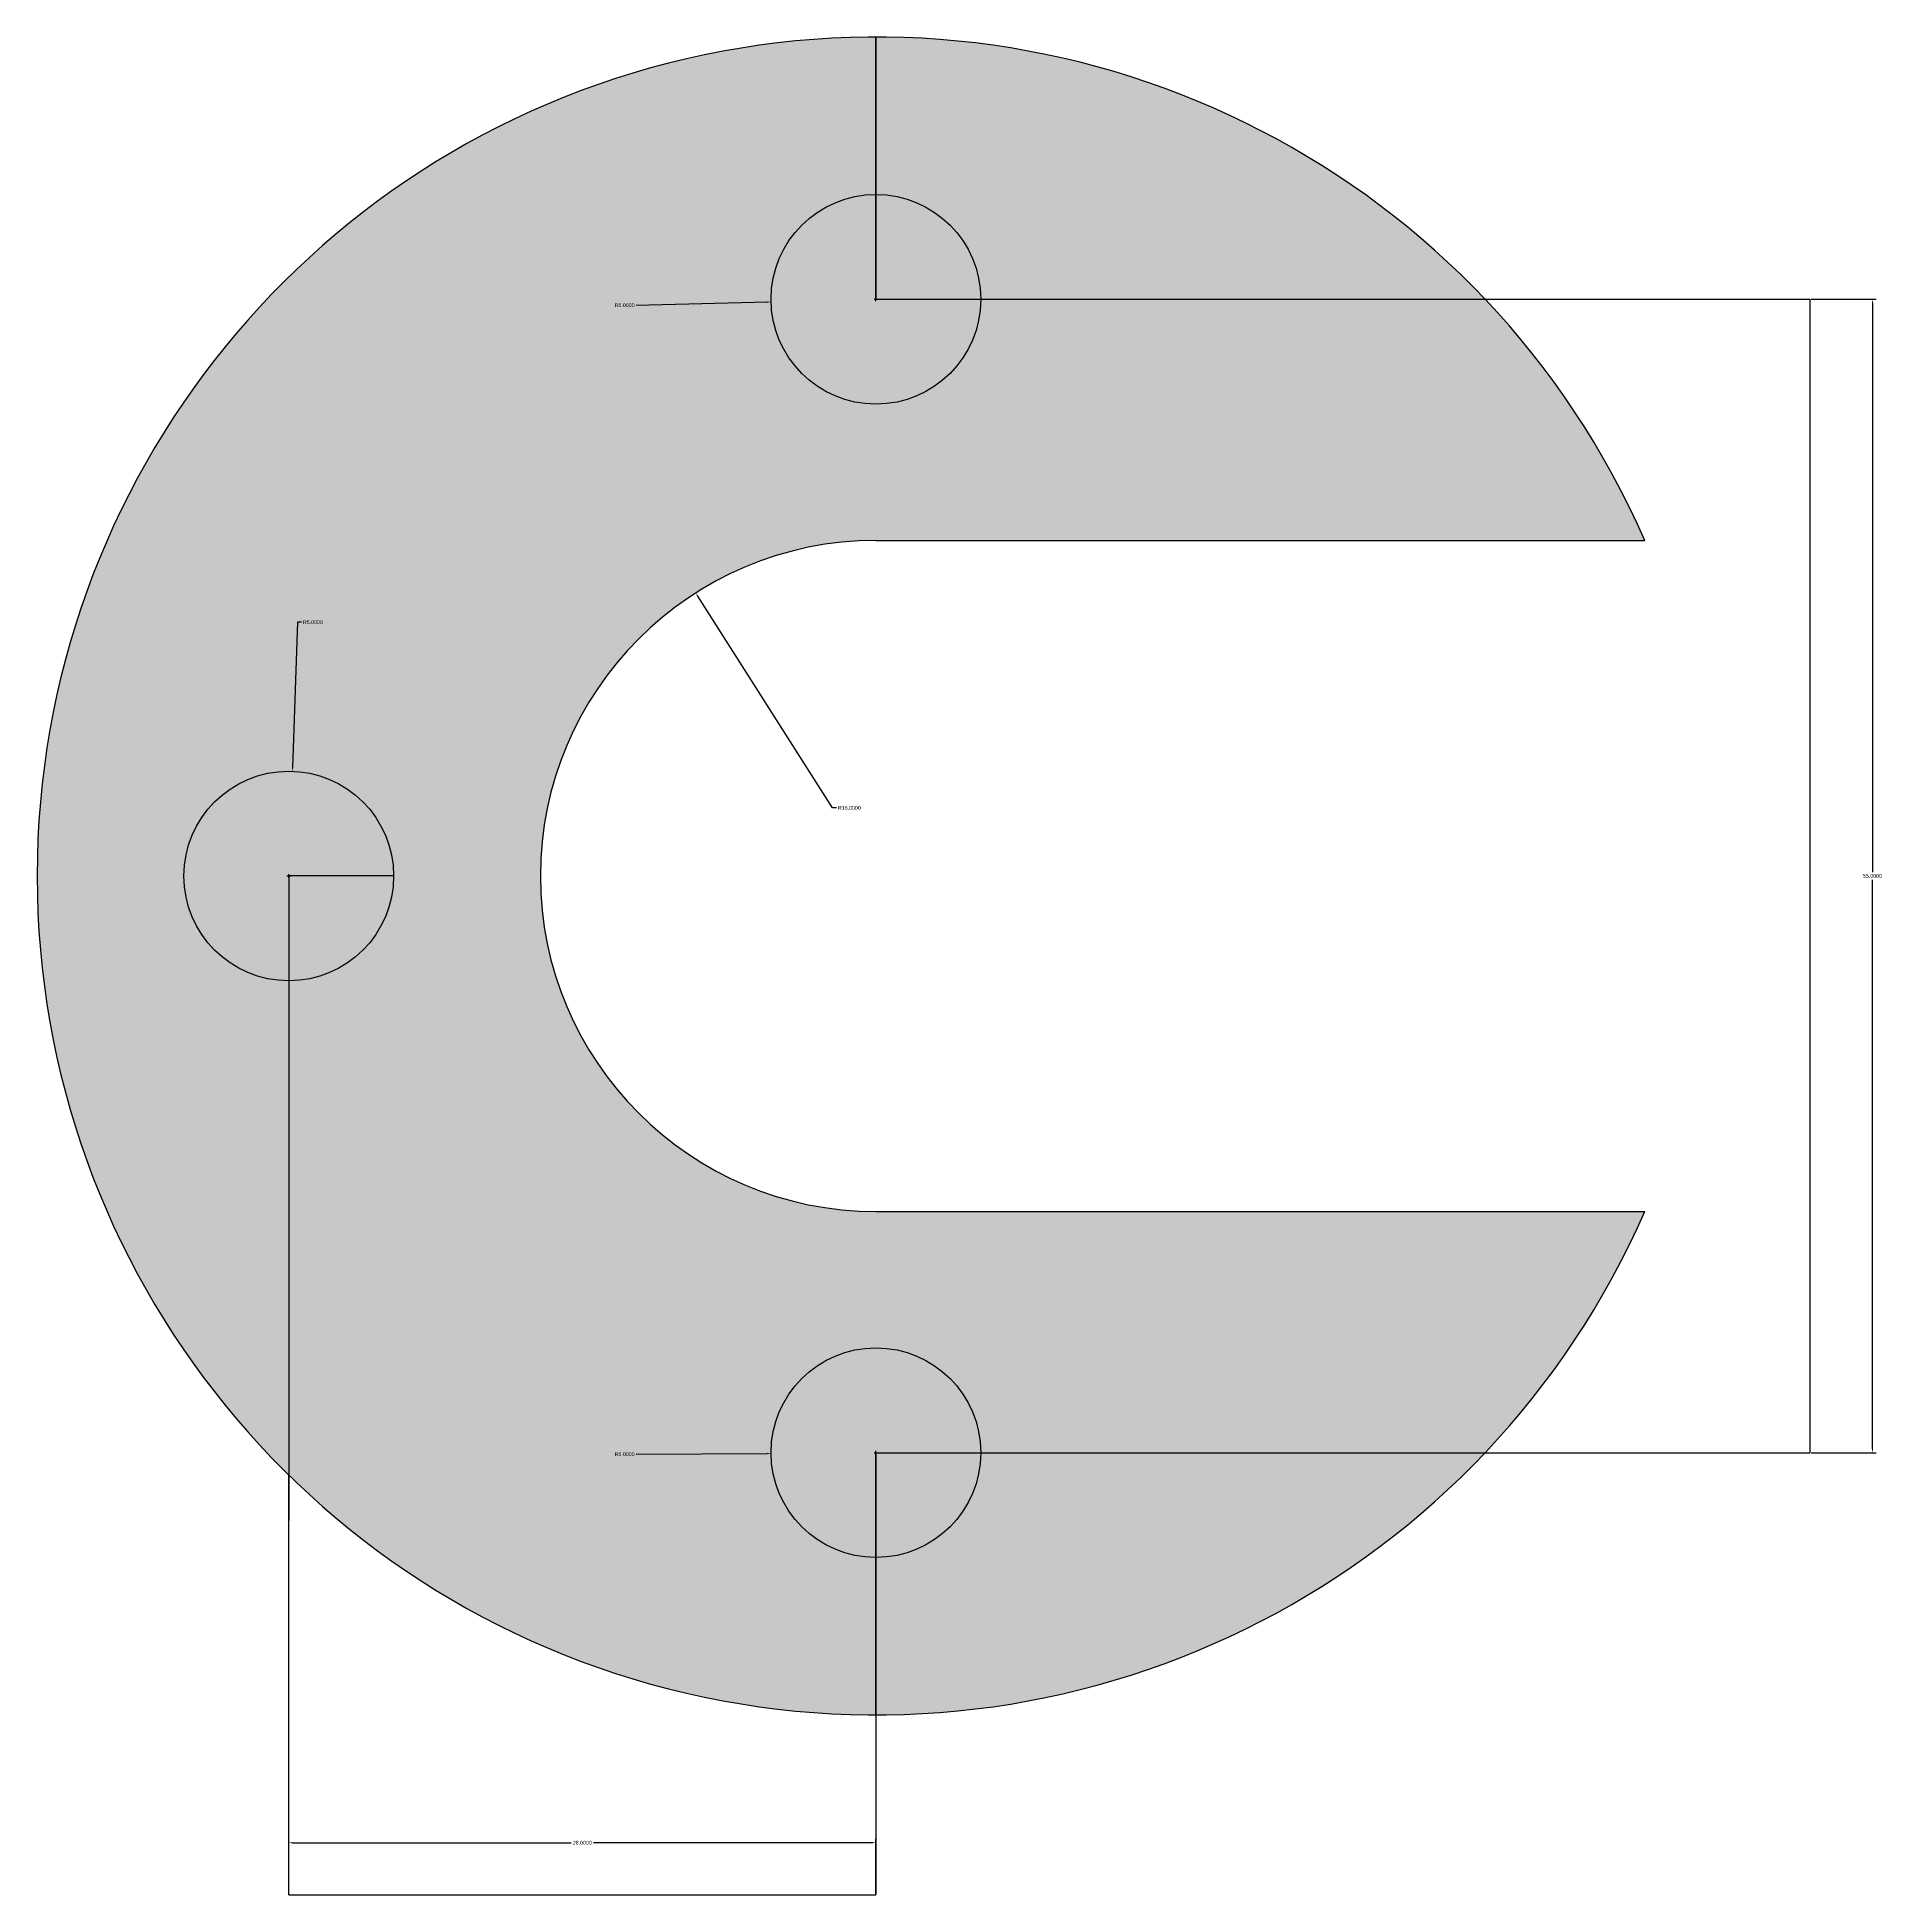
# Model space of a CAD drawing. Header units: inches. Extents: x 34 to 355, y -38 to 174.
# Drawn here: x 130.3 to 218.3, y -37.5 to 51.1 of the extents above; entities that cross this region are included whole.
import ezdxf

# ---------------------------------------------------------------- set-up
doc = ezdxf.new("R2010")
doc.units = ezdxf.units.IN
doc.header["$MEASUREMENT"] = 0
doc.layers.get('Defpoints').update_dxf_attribs({"color": 10})
doc.styles.get("Standard").update_dxf_attribs({"font": 'arial.ttf'})
doc.dimstyles.get("Standard").update_dxf_attribs({"dimtxt": 0.18, "dimasz": 0.18, "dimexe": 0.18, "dimexo": 0.0625, "dimgap": 0.09, "dimtad": 0, "dimtih": 1, "dimtoh": 1, "dimdec": 4, "dimzin": 0, "dimdsep": 46, "dimtxsty": 'Standard', "dimcen": 0.09, "dimadec": 0, "dimazin": 0, "dimtfac": 1, "dimtdec": 4, "dimtofl": 0, "dimtmove": 0, "dimatfit": 3, "dimfxl": 1, "dimtolj": 1, "dimtzin": 0, "dimarcsym": 0})

# ---------------------------------------------------------------- blocks, each defined once
blk = doc.blocks.new('*D7')
at = {"color": 0, "lineweight": -2, "transparency": 16777216}
for p, q in [((168.216, 14.304), (161.786, 24.4)), ((168.396, 14.304), (168.216, 14.304))]:
    blk.add_line(p, q, dxfattribs=at)
at = {"color": 0, "transparency": 16777216}
blk.add_solid([(161.811, 24.416), (161.761, 24.384), (161.689, 24.552)], dxfattribs=at)
at = {"layer": 'Defpoints', "color": 0, "transparency": 16777216}
for p in [(161.689, 24.552), (170.284, 11.057)]:
    blk.add_point(p, dxfattribs=at)
at = {"color": 0, "transparency": 16777216, "insert": (169.016, 14.304), "char_height": 0.18, "attachment_point": 5}
blk.add_mtext('\\A1;R16.0000', dxfattribs=at)
blk = doc.blocks.new('*D8')
at = {"color": 0, "lineweight": -2, "transparency": 16777216}
for p, q in [((158.849, 38.275), (165.106, 38.429)), ((170.194, 38.557), (170.374, 38.557)), ((170.284, 38.467), (170.284, 38.647))]:
    blk.add_line(p, q, dxfattribs=at)
at = {"color": 0, "transparency": 16777216}
blk.add_solid([(165.105, 38.459), (165.107, 38.399), (165.286, 38.434)], dxfattribs=at)
at = {"layer": 'Defpoints', "color": 0, "transparency": 16777216}
for p in [(165.286, 38.434), (170.284, 38.557)]:
    blk.add_point(p, dxfattribs=at)
at = {"color": 0, "transparency": 16777216, "insert": (158.299, 38.275), "char_height": 0.18, "attachment_point": 5}
blk.add_mtext('\\A1;R5.0000', dxfattribs=at)
blk = doc.blocks.new('*D9')
at = {"color": 0, "lineweight": -2, "transparency": 16777216}
for p, q in [((142.705, 23.16), (142.464, 16.234)), ((142.885, 23.16), (142.705, 23.16)), ((142.194, 11.057), (142.374, 11.057)), ((142.284, 10.967), (142.284, 11.147))]:
    blk.add_line(p, q, dxfattribs=at)
at = {"color": 0, "transparency": 16777216}
blk.add_solid([(142.434, 16.235), (142.494, 16.233), (142.458, 16.054)], dxfattribs=at)
at = {"layer": 'Defpoints', "color": 0, "transparency": 16777216}
for p in [(142.458, 16.054), (142.284, 11.057)]:
    blk.add_point(p, dxfattribs=at)
at = {"color": 0, "transparency": 16777216, "insert": (143.434, 23.16), "char_height": 0.18, "attachment_point": 5}
blk.add_mtext('\\A1;R5.0000', dxfattribs=at)
blk = doc.blocks.new('*D10')
at = {"color": 0, "lineweight": -2, "transparency": 16777216}
for p, q in [((158.849, -16.518), (165.104, -16.477)), ((170.194, -16.443), (170.374, -16.443)), ((170.284, -16.533), (170.284, -16.353))]:
    blk.add_line(p, q, dxfattribs=at)
at = {"color": 0, "transparency": 16777216}
blk.add_solid([(165.104, -16.447), (165.105, -16.507), (165.284, -16.476)], dxfattribs=at)
at = {"layer": 'Defpoints', "color": 0, "transparency": 16777216}
for p in [(165.284, -16.476), (170.284, -16.443)]:
    blk.add_point(p, dxfattribs=at)
at = {"color": 0, "transparency": 16777216, "insert": (158.299, -16.518), "char_height": 0.18, "attachment_point": 5}
blk.add_mtext('\\A1;R5.0000', dxfattribs=at)
blk = doc.blocks.new('*D12')
at = {"color": 0, "lineweight": -2, "transparency": 16777216}
for p, q in [((214.888, 38.557), (217.989, 38.557)), ((217.809, 38.377), (217.809, 11.239)), ((217.809, -16.263), (217.809, 10.875)), ((214.888, -16.443), (217.989, -16.443))]:
    blk.add_line(p, q, dxfattribs=at)
at = {"color": 0, "transparency": 16777216}
for points in [[(217.779, 38.377), (217.839, 38.377), (217.809, 38.557)], [(217.779, -16.263), (217.839, -16.263), (217.809, -16.443)]]:
    blk.add_solid(points, dxfattribs=at)
at = {"layer": 'Defpoints', "color": 0, "transparency": 16777216}
for p in [(214.825, 38.557), (214.825, -16.443), (217.809, -16.443)]:
    blk.add_point(p, dxfattribs=at)
at = {"color": 0, "transparency": 16777216, "insert": (217.809, 11.057), "char_height": 0.18, "attachment_point": 5}
blk.add_mtext('\\A1;55.0000', dxfattribs=at)
blk = doc.blocks.new('*D13')
at = {"color": 0, "lineweight": -2, "transparency": 16777216}
for p, q in [((142.284, -37.465), (142.284, -34.863)), ((142.464, -35.043), (155.749, -35.043)), ((170.104, -35.043), (156.819, -35.043)), ((170.284, -37.465), (170.284, -34.863))]:
    blk.add_line(p, q, dxfattribs=at)
at = {"color": 0, "transparency": 16777216}
for points in [[(142.464, -35.013), (142.464, -35.073), (142.284, -35.043)], [(170.104, -35.013), (170.104, -35.073), (170.284, -35.043)]]:
    blk.add_solid(points, dxfattribs=at)
at = {"layer": 'Defpoints', "color": 0, "transparency": 16777216}
for p in [(170.284, -35.043), (142.284, -37.528), (170.284, -37.528)]:
    blk.add_point(p, dxfattribs=at)
at = {"color": 0, "transparency": 16777216, "insert": (156.284, -35.043), "char_height": 0.18, "attachment_point": 5}
blk.add_mtext('\\A1;28.0000', dxfattribs=at)

msp = doc.modelspace()

# ---------------------------------------------------------------- hatches: boundary and pattern name
at = {"true_color": 0x999b37}
h = msp.add_hatch(color=55, dxfattribs=at)
h.dxf.hatch_style = 1
h.paths.add_polyline_path([(199.33157, 38.55671), (175.2842, 38.55671, -1), (165.2842, 38.55671, -0.41421356), (170.2842, 43.55671), (170.2842, 51.05671, 0.67180109), (142.2842, -17.509), (142.2842, 6.05671, -0.41421356), (137.2842, 11.05671, -1), (147.2842, 11.05671, -0.41421356), (142.2842, 6.05671), (142.2842, -17.509, 0.19631457), (170.2842, -28.94329), (170.2842, -21.44329, -0.41421356), (165.2842, -16.44329, -1), (175.2842, -16.44329), (199.33157, -16.44329, 0.08684835), (206.94481, -4.94329), (170.2842, -4.94329, -1), (170.2842, 27.05671), (206.94481, 27.05671, 0.08684835)])
h.paths.add_polyline_path([(199.33157, -16.44329), (175.2842, -16.44329, -0.41421356), (170.2842, -21.44329), (170.2842, -28.94329, 0.20603212)])
h.paths.add_polyline_path([(170.2842, 51.05671), (170.2842, 43.55671, -0.41421356), (175.2842, 38.55671), (199.33157, 38.55671, 0.20603212)], flags=17)
at = {"true_color": 0x2776bb}
h = msp.add_hatch(color=152, dxfattribs=at)
h.dxf.hatch_style = 1
h.paths.add_polyline_path([(175.2842, 38.55671), (170.2842, 38.55671), (170.2842, 43.55671, 0.41421356), (165.2842, 38.55671, 1)])
h.paths.add_polyline_path([(170.2842, 43.55671), (170.2842, 38.55671), (175.2842, 38.55671, 0.41421356)], flags=17)
h.paths.add_polyline_path([(137.2842, 11.05671, 0.41421356), (142.2842, 6.05671), (142.2842, 11.05671), (147.2842, 11.05671, 1)])
h.paths.add_polyline_path([(147.2842, 11.05671), (142.2842, 11.05671), (142.2842, 6.05671, 0.41421356)], flags=17)
h.paths.add_polyline_path([(165.2842, -16.44329, 0.41421356), (170.2842, -21.44329), (170.2842, -16.44329), (175.2842, -16.44329, 1)])
h.paths.add_polyline_path([(175.2842, -16.44329), (170.2842, -16.44329), (170.2842, -21.44329, 0.41421356)], flags=17)

# ---------------------------------------------------------------- linework, layer by layer
for p, q in [((170.2842, 38.55671), (170.2842, 51.05671)), ((170.2842, 51.05671), (170.2842, 38.55671)), ((170.2842, 51.05671), (170.2842, 38.55671)), ((170.2842, 38.55671), (214.82505, 38.55671)), ((170.2842, 27.05671), (206.94481, 27.05671)), ((142.2842, 11.05671), (142.2842, -19.68194)), ((147.2842, 11.05671), (142.2842, 11.05671)), ((170.2842, -4.94329), (206.94481, -4.94329)), ((170.2842, -28.94329), (170.2842, -16.44329)), ((170.2842, -16.44329), (175.2842, -16.44329)), ((170.2842, -16.44329), (170.2842, -28.94329)), ((170.2842, -16.44329), (214.82505, -16.44329)), ((142.2842, -37.52777), (142.2842, -17.509)), ((170.2842, -28.94329), (170.2842, -37.52777)), ((142.2842, -37.52777), (170.2842, -37.52777))]:
    msp.add_line(p, q)
at = {"color": 7, "true_color": 0xffffff}
msp.add_line((214.82505, 38.55671), (214.82505, -16.44329), dxfattribs=at)
for centre in [(170.2842, 38.55671), (142.2842, 11.05671), (170.2842, -16.44329)]:
    msp.add_circle(centre, 5)
for radius, start, end in [(40, 23.5781785, 336.4218215), (16, 90, 270)]:
    msp.add_arc((170.2842, 11.05671), radius, start, end)

# ---------------------------------------------------------------- dimensions: what is measured, and where the dimension line sits
at = {"color": 18, "true_color": 0x000000}
for center, mpoint, picture, middle in [((170.2842, 38.55671), (165.28571, 38.43365), '*D8', (158.84854, 38.27517)), ((170.2842, 11.05671), (161.68932, 24.55219), '*D7', (169.01577, 14.30353)), ((142.2842, 11.05671), (142.45782, 16.0537), '*D9', (143.43418, 23.15982)), ((170.2842, -16.44329), (165.28431, -16.47594), '*D10', (158.84854, -16.51797))]:
    dim = msp.add_radius_dim(center=center, mpoint=mpoint, dimstyle='Standard', dxfattribs=at)
    dim.commit()
    dim.dimension.update_dxf_attribs({"geometry": picture, "text_midpoint": middle, "dimtype": 164})
dim = msp.add_linear_dim(base=(217.80944, -16.44329), p1=(214.82505, 38.55671), p2=(214.82505, -16.44329), angle=90, dimstyle='Standard', dxfattribs=at)
dim.commit()
dim.dimension.update_dxf_attribs({"geometry": '*D12', "text_midpoint": (217.80944, 11.05671)})
dim = msp.add_linear_dim(base=(170.2842, -35.04347), p1=(142.2842, -37.52777), p2=(170.2842, -37.52777), dimstyle='Standard', dxfattribs=at)
dim.commit()
dim.dimension.update_dxf_attribs({"geometry": '*D13', "text_midpoint": (156.2842, -35.04347)})

doc.saveas('drawing.dxf')
